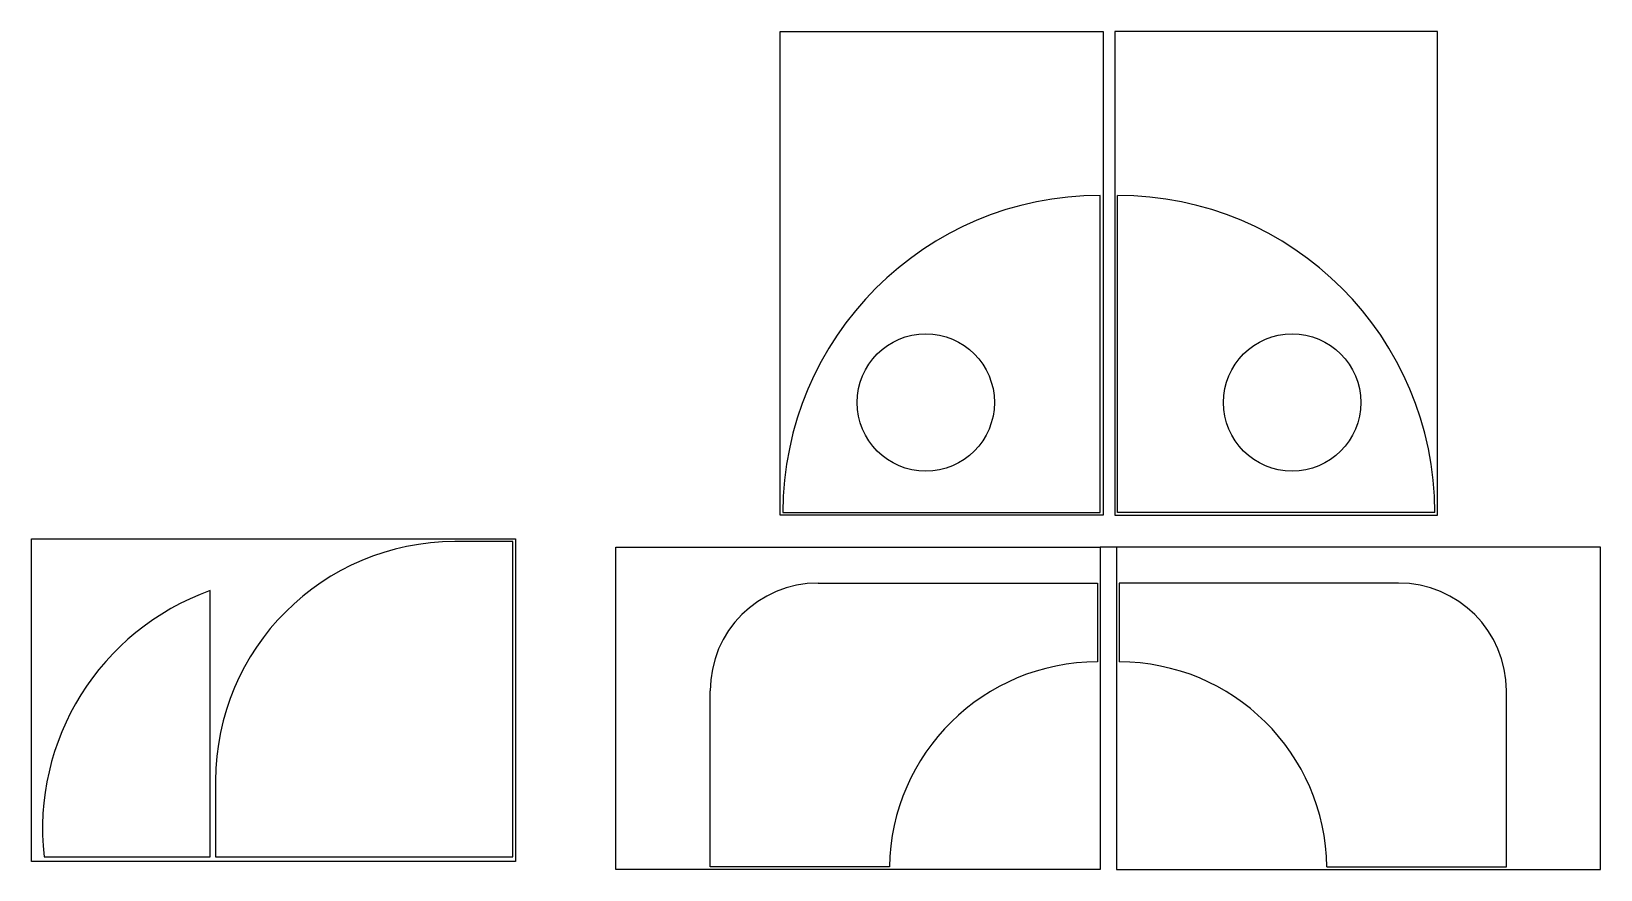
# Model space of a CAD drawing. Header units: millimetres. Extents: x -1533 to 16534, y -9814 to -2517.
# Drawn here: x 7106 to 10023, y -4237 to -2678 of the extents above; entities that cross this region are included whole.
import ezdxf

# ---------------------------------------------------------------- set-up
doc = ezdxf.new("R2010")
doc.units = ezdxf.units.MM
doc.header["$MEASUREMENT"] = 0
doc.layers.add('90X60', color=6, linetype='Continuous', true_color=0xff00ff)
doc.layers.add('CORTE', color=7, linetype='Continuous', true_color=0x0000bf)

msp = doc.modelspace()

# ---------------------------------------------------------------- linework, layer by layer
at = {"layer": '90X60'}
for p, q in [((8498.19489, -3578.23844), (8498.19489, -2678.23844)), ((8498.19489, -2678.23844), (9098.19489, -2678.23844)), ((9098.19489, -2678.23844), (9098.19489, -3578.23844)), ((9720.19489, -2678.23844), (9120.19489, -2678.23844)), ((9120.19489, -2678.23844), (9120.19489, -3578.23844)), ((9720.19489, -3578.23844), (9720.19489, -2678.23844)), ((9098.19489, -3578.23844), (8498.19489, -3578.23844)), ((9120.19489, -3578.23844), (9720.19489, -3578.23844)), ((7106.19489, -3622.23844), (8006.19489, -3622.23844)), ((7106.19489, -4222.23844), (7106.19489, -3622.23844)), ((8006.19489, -3622.23844), (8006.19489, -4222.23844)), ((8192.79224, -3637.23844), (9092.79224, -3637.23844)), ((8192.79224, -4237.23844), (8192.79224, -3637.23844)), ((9092.79224, -3637.23844), (9092.79224, -4237.23844)), ((10023.19489, -3637.23844), (9123.19489, -3637.23844)), ((9123.19489, -3637.23844), (9123.19489, -4237.23844)), ((10023.19489, -4237.23844), (10023.19489, -3637.23844)), ((8006.19489, -4222.23844), (7106.19489, -4222.23844)), ((9092.79224, -4237.23844), (8192.79224, -4237.23844)), ((9123.19489, -4237.23844), (10023.19489, -4237.23844))]:
    msp.add_line(p, q, dxfattribs=at)
at = {"layer": 'CORTE'}
for p, q in [((9093.19489, -3573.23844), (9093.19489, -2983.23844)), ((9125.19489, -3573.23844), (9125.19489, -2983.23844)), ((8503.19489, -3573.23844), (9093.19489, -3573.23844)), ((9715.19489, -3573.23844), (9125.19489, -3573.23844)), ((8001.19489, -3627.23844), (7893.35982, -3627.23844)), ((8001.19489, -4213.53856), (8001.19489, -3627.23844)), ((9123.19489, -3637.23844), (9092.79224, -3637.23844)), ((8568.67467, -3704.21483), (9087.79224, -3704.21483)), ((9087.79224, -3704.21483), (9087.79224, -3850.96661)), ((9647.31247, -3704.21483), (9128.19489, -3704.21483)), ((9128.19489, -3704.21483), (9128.19489, -3850.96661)), ((7438.69602, -4213.53856), (7438.69602, -3718.21266)), ((8367.99357, -4232.23844), (8367.99357, -3904.89593)), ((9847.99357, -4232.23844), (9847.99357, -3904.89593)), ((7448.69602, -4071.90224), (7448.69602, -4213.53856)), ((7129.84823, -4213.53856), (7438.69602, -4213.53856)), ((7448.69602, -4213.53856), (8001.19489, -4213.53856)), ((8701.41116, -4232.23844), (8367.99357, -4232.23844)), ((9514.57597, -4232.23844), (9847.99357, -4232.23844))]:
    msp.add_line(p, q, dxfattribs=at)
for centre in [(8768.68069, -3368.45456), (9449.70909, -3368.45456)]:
    msp.add_circle(centre, 127.63681, dxfattribs=at)
for centre, radius, start, end in [((9093.19489, -3573.23844), 590, 90, 180), ((9125.19489, -3573.23844), 590, 360, 90), ((7893.35982, -4071.90224), 444.6638, 90, 180), ((8568.67467, -3904.89593), 200.6811, 90, 180), ((9647.31247, -3904.89593), 200.6811, 0, 90), ((7597.62215, -4161.257), 470.68652, 109.73361128, 186.3772943), ((9087.79231, -4237.38199), 386.41538, 90.00000959, 179.23731714), ((9128.19483, -4237.38199), 386.41538, 0.76268286, 89.99999041)]:
    msp.add_arc(centre, radius, start, end, dxfattribs=at)

doc.saveas('drawing.dxf')
